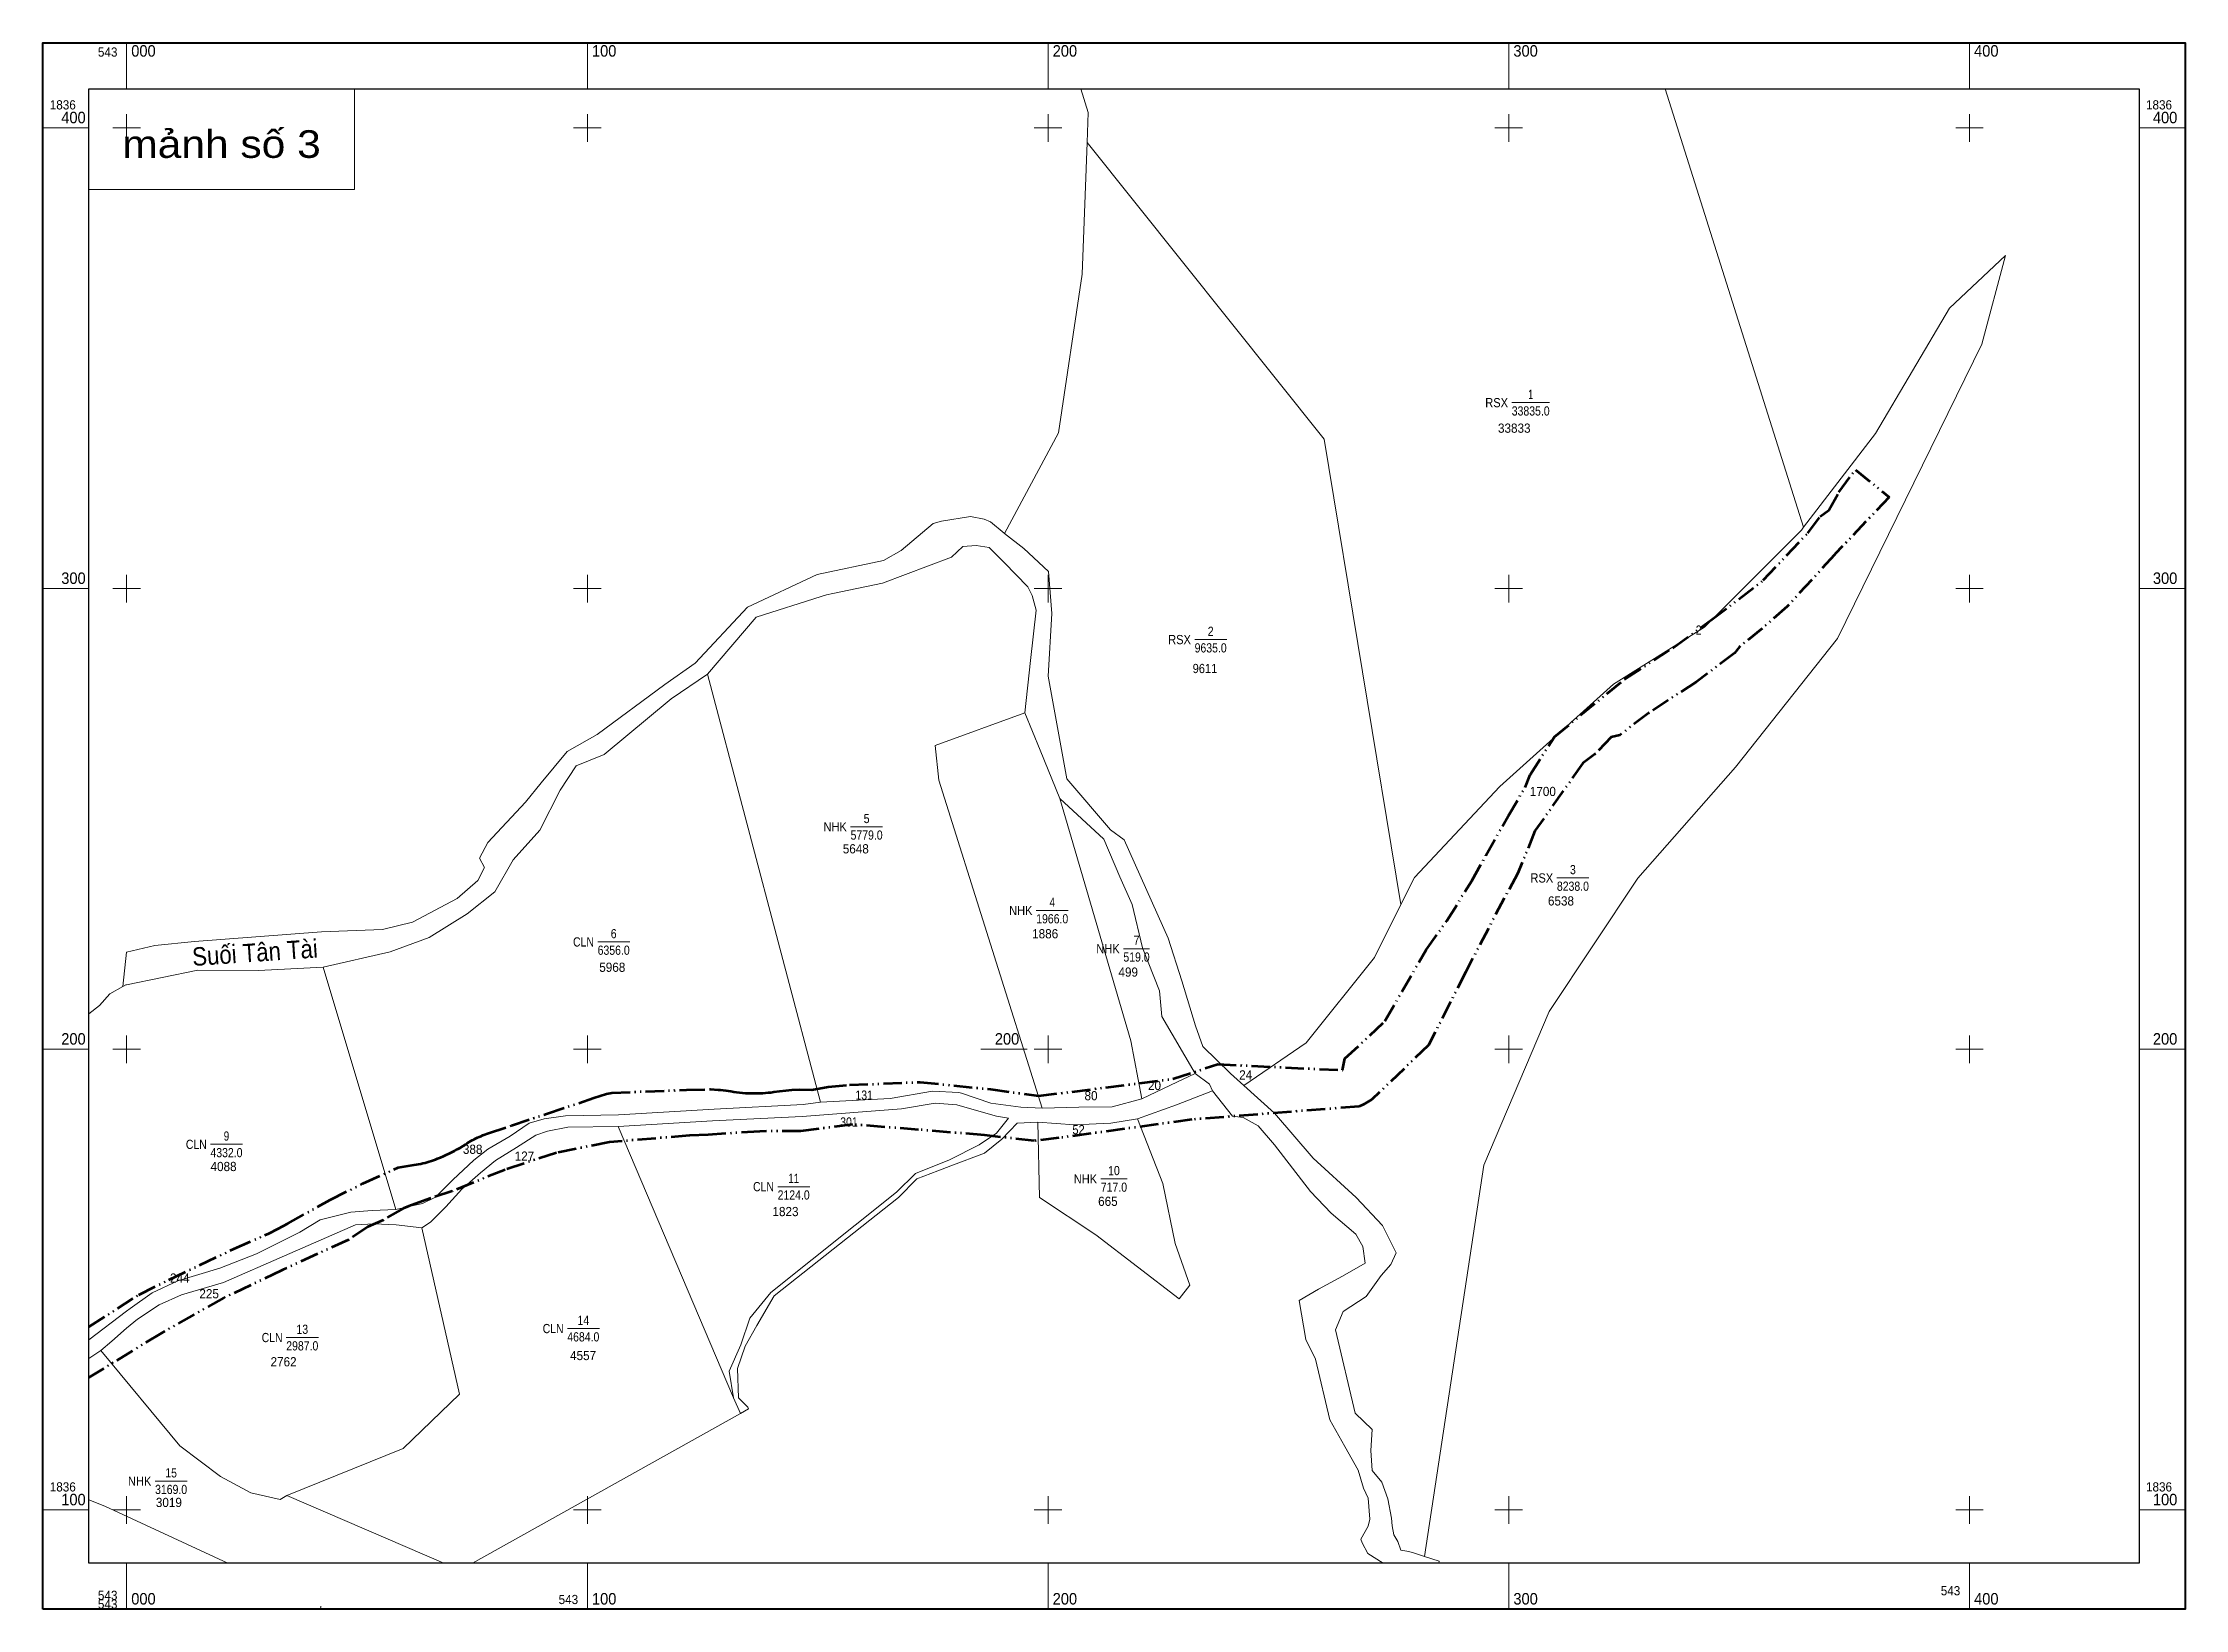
# Model space of a CAD drawing. Header units: metres. Extents: x 541636 to 543584, y 1835239 to 1836590.
# Drawn here: x 543119.4 to 543584.4, y 1835340.7 to 1835680.7 of the extents above; entities that cross this region are included whole.
import ezdxf
from ezdxf.enums import TextEntityAlignment as Align

# ---------------------------------------------------------------- set-up
doc = ezdxf.new("R2010")
doc.units = ezdxf.units.M
doc.header["$LTSCALE"] = 0.8
doc.linetypes.add('DASH_DOUBLE_DOT', pattern=[9.2, 5, -1.2, 0.3, -1.2, 0.3, -1.2])
for name, color, linetype, lineweight in [('10', 7, 'Continuous', 13), ('13', 7, 'Continuous', 13), ('2', 7, 'Continuous', 13), ('52', 7, 'DASH_DOUBLE_DOT', 53), ('63', 7, 'Continuous', 13)]:
    doc.layers.add(name, color=color, linetype=linetype, lineweight=lineweight)
for name, color, linetype in [('39', 7, 'Continuous'), ('4', 7, 'Continuous'), ('5', 7, 'Continuous')]:
    doc.layers.add(name, color=color, linetype=linetype)

msp = doc.modelspace()

# ---------------------------------------------------------------- texts
at = {"layer": '13'}
for s, width, p in [('1', 0.7, (543442.385, 1835603.41)), ('2', 0.85, (543372.92, 1835551.98)), ('5', 0.85, (543298.24, 1835511.34)), ('3', 0.85, (543451.55, 1835500.24)), ('4', 0.8, (543338.53, 1835493.17)), ('6', 0.85, (543243.34, 1835486.35)), ('7', 0.85, (543356.83, 1835484.87)), ('9', 0.8, (543159.3, 1835442.41)), ('11', 0.8, (543282.42, 1835433.22)), ('10', 0.85, (543351.935, 1835434.91)), ('13', 0.85, (543175.755, 1835400.47)), ('14', 0.85, (543236.755, 1835402.42)), ('15', 0.85, (543147.285, 1835369.3))]:
    msp.add_text(s, height=2, dxfattribs=dict(at, width=width)).set_placement(p, align=Align.CENTER)
at = {"layer": '2', "width": 1.15}
msp.add_text('mảnh số 3', height=6, dxfattribs=at).set_placement((543158.225, 1835655.74), align=Align.CENTER)
at = {"layer": '2'}
for s, width, p in [('RSX', 0.9, (543437.47, 1835601.61)), ('RSX', 0.9, (543368.64, 1835550.18)), ('NHK', 0.9, (543293.96, 1835509.54)), ('RSX', 0.9, (543447.27, 1835498.44)), ('NHK', 0.9, (543334.25, 1835491.37)), ('CLN', 0.85, (543239.07, 1835484.55)), ('NHK', 0.9, (543353.18, 1835483.07)), ('CLN', 0.85, (543155.03, 1835440.61)), ('NHK', 0.9, (543348.28, 1835433.11)), ('CLN', 0.85, (543278.14, 1835431.42)), ('CLN', 0.85, (543232.48, 1835400.62)), ('CLN', 0.85, (543171.48, 1835398.67)), ('NHK', 0.9, (543143, 1835367.5))]:
    msp.add_text(s, height=2, dxfattribs=dict(at, width=width)).set_placement(p, align=Align.RIGHT)
at = {"layer": '39', "width": 0.9}
msp.add_text('Suối Tân Tài', height=4, rotation=3.911, dxfattribs=at).set_placement((543165.614, 1835481.246), align=Align.CENTER)
at = {"layer": '4', "width": 0.85}
for s, p in [('33835.0', (543442.385, 1835599.81)), ('9635.0', (543372.92, 1835548.38)), ('5779.0', (543298.24, 1835507.74)), ('8238.0', (543451.55, 1835496.64)), ('1966.0', (543338.53, 1835489.57)), ('6356.0', (543243.34, 1835482.75)), ('519.0', (543356.83, 1835481.27)), ('4332.0', (543159.3, 1835438.81)), ('2124.0', (543282.41, 1835429.62)), ('717.0', (543351.93, 1835431.31)), ('2987.0', (543175.75, 1835396.87)), ('4684.0', (543236.75, 1835398.82)), ('3169.0', (543147.28, 1835365.7))]:
    msp.add_text(s, height=2, dxfattribs=at).set_placement(p, align=Align.CENTER)
at = {"layer": '5'}
for s, width, p in [('33833', 0.95, (543438.82, 1835596.07)), ('2', 0.85, (543478.835, 1835552.24)), ('9611', 0.9, (543371.685, 1835543.9)), ('1700', 0.95, (543445.025, 1835517.21)), ('5648', 0.95, (543295.895, 1835504.76)), ('6538', 0.95, (543448.955, 1835493.45)), ('1886', 0.95, (543337, 1835486.32)), ('5968', 0.95, (543243.045, 1835479.05)), ('499', 0.95, (543355.025, 1835478)), ('24', 0.95, (543380.53, 1835455.68)), ('131', 0.85, (543297.715, 1835451.29)), ('80', 0.95, (543346.955, 1835451.17)), ('20', 0.95, (543360.735, 1835453.39)), ('301', 0.85, (543294.415, 1835445.46)), ('52', 0.9, (543344.25, 1835443.8)), ('388', 0.95, (543212.735, 1835439.54)), ('127', 0.95, (543223.975, 1835438.05)), ('4088', 0.95, (543158.665, 1835435.8)), ('665', 0.95, (543350.615, 1835428.24)), ('1823', 0.95, (543280.635, 1835426.02)), ('244', 0.95, (543149.17, 1835411.59)), ('225', 0.95, (543155.535, 1835408.18)), ('2762', 0.95, (543171.69, 1835393.41)), ('4557', 0.95, (543236.705, 1835394.77)), ('3019', 0.95, (543146.795, 1835362.88))]:
    msp.add_text(s, height=2, dxfattribs=dict(at, width=width)).set_placement(p, align=Align.CENTER)
at = {"layer": '63', "width": 0.95}
for p in [(543135.63, 1835677.71), (543535.63, 1835343.71), (543135.63, 1835342.71), (543135.63, 1835340.81), (543235.63, 1835341.81)]:
    msp.add_text('543', height=2, dxfattribs=at).set_placement(p, align=Align.RIGHT)
for s, height, p in [('000', 2.5, (543138.63, 1835677.71)), ('100', 2.5, (543238.63, 1835677.71)), ('200', 2.5, (543338.63, 1835677.71)), ('300', 2.5, (543438.63, 1835677.71)), ('400', 2.5, (543538.63, 1835677.71)), ('1836', 2, (543120.94, 1835666.25)), ('1836', 2, (543575.94, 1835666.25)), ('400', 2.5, (543123.44, 1835663.25)), ('400', 2.5, (543577.44, 1835663.25)), ('300', 2.5, (543123.44, 1835563.25)), ('300', 2.5, (543577.44, 1835563.25)), ('200', 2.5, (543123.44, 1835463.25)), ('200', 2.5, (543326.07, 1835463.25)), ('200', 2.5, (543577.44, 1835463.25)), ('1836', 2, (543120.94, 1835366.25)), ('100', 2.5, (543123.44, 1835363.25)), ('1836', 2, (543575.94, 1835366.25)), ('100', 2.5, (543577.44, 1835363.25)), ('000', 2.5, (543138.63, 1835341.71)), ('100', 2.5, (543238.63, 1835341.71)), ('200', 2.5, (543338.63, 1835341.71)), ('300', 2.5, (543438.63, 1835341.71)), ('400', 2.5, (543538.63, 1835341.71))]:
    msp.add_text(s, height=height, dxfattribs=at).set_placement(p)

# ---------------------------------------------------------------- linework, layer by layer
at = {"layer": '10'}
for p, q in [((543344.76, 1835670.71), (543346.36, 1835665.56)), ((543471.56, 1835670.71), (543501.63, 1835575.56)), ((543345.06, 1835630.5), (543339.87, 1835596.08)), ((543328.16, 1835574.21), (543339.87, 1835596.08)), ((543263.68, 1835543.67), (543274.24, 1835556.04)), ((543263.68, 1835543.67), (543288.26, 1835450.73)), ((543136.81, 1835475.87), (543137.63, 1835483.35)), ((543393.67, 1835463.66), (543408.49, 1835482.2)), ((543137.43, 1835476.22), (543137.63, 1835476.26)), ((543180.3, 1835480.05), (543196.05, 1835427.43)), ((543129.44, 1835469.92), (543131.72, 1835471.76)), ((543131.72, 1835471.76), (543133.96, 1835474.25)), ((543380.12, 1835454.39), (543393.67, 1835463.66)), ((543244.3, 1835445.47), (543269.37, 1835386.55)), ((543316.52, 1835436.92), (543323.8, 1835439.66)), ((543323.8, 1835439.66), (543327.56, 1835442.7)), ((543305.19, 1835430.08), (543309.15, 1835434.13)), ((543308.82, 1835435.31), (543316.22, 1835438.22)), ((543419.35, 1835352.17), (543432.2, 1835437.08)), ((543137.63, 1835405.42), (543129.44, 1835399.16)), ((543134.41, 1835398.91), (543137.63, 1835401.67)), ((543137.63, 1835401.67), (543139.98, 1835403.68)), ((543132.05, 1835396.89), (543129.44, 1835395.09)), ((543132.05, 1835396.89), (543134.41, 1835398.91)), ((543270.86, 1835383.17), (543269.37, 1835386.55)), ((543272.64, 1835384.17), (543272.44, 1835384.58)), ((543132.89, 1835363.08), (543129.44, 1835364.43)), ((543206.46, 1835350.71), (543172.39, 1835365.37)), ((543159.62, 1835350.71), (543132.89, 1835363.08)), ((543422.53, 1835351.14), (543422.45, 1835350.71)), ((543179.73, 1835340.71), (543179.76, 1835341.39))]:
    msp.add_line(p, q, dxfattribs=at)
for points in [[(543345.06, 1835630.5), (543346.12, 1835659.08), (543346.36, 1835665.56)], [(543414.21, 1835493.64), (543397.54, 1835594.71), (543346.12, 1835659.08)], [(543432.2, 1835437.08), (543446.38, 1835470.43), (543465.65, 1835499.36), (543486.85, 1835523.46), (543509.01, 1835551.42), (543540.28, 1835615.32), (543545.41, 1835634.53)], [(543517.2, 1835595.93), (543533.26, 1835623.13), (543545.41, 1835634.53)], [(543501.14, 1835574.92), (543501.63, 1835575.56), (543517.2, 1835595.93)], [(543137.63, 1835483.35), (543143.73, 1835484.75), (543152.34, 1835485.63), (543179.91, 1835487.73), (543193.16, 1835488.22), (543199.71, 1835489.87), (543209.4, 1835494.95), (543213.85, 1835498.9), (543215.31, 1835501.72), (543214.24, 1835503.75), (543216.03, 1835507.13), (543224.21, 1835515.91), (543227.61, 1835520.07), (543233.24, 1835526.86), (543239.74, 1835530.57), (543254.42, 1835541.39), (543261.06, 1835546.04), (543272.36, 1835558.18), (543287.5, 1835565.28), (543301.91, 1835568.33), (543305.71, 1835570.49), (543312.69, 1835576.37), (543314.47, 1835576.89), (543320.76, 1835577.87), (543323.77, 1835577.28), (543325.13, 1835576.7), (543328.1, 1835574.25)], [(543328.1, 1835574.25), (543328.16, 1835574.21), (543332.38, 1835570.92)], [(543417.14, 1835499.51), (543435.67, 1835519.28), (543460.38, 1835541.53), (543480.14, 1835553.9), (543501.14, 1835574.92)], [(543289.56, 1835560.92), (543290.88, 1835561.19), (543301.66, 1835563.41), (543316.65, 1835569.06), (543319.14, 1835571.35), (543322.02, 1835571.62), (543324.85, 1835571.19), (543328.09, 1835567.9), (543333.24, 1835562.62), (543334.15, 1835560.75), (543335.03, 1835557.55), (543333.79, 1835546.65), (543332.58, 1835535.28)], [(543332.38, 1835570.92), (543337.7, 1835565.99), (543338.42, 1835556.84), (543337.67, 1835543.24), (543341.72, 1835520.94), (543351.19, 1835509.91), (543354.18, 1835507.68), (543363.72, 1835486.38), (543366.65, 1835477.1), (543369.65, 1835467.35), (543371.23, 1835462.87), (543377.26, 1835456.99)], [(543274.24, 1835556.04), (543288.37, 1835560.54), (543289.56, 1835560.92)], [(543180.3, 1835480.05), (543194.8, 1835483.36), (543203.32, 1835486.53), (543211.56, 1835491.63), (543217.54, 1835496.42), (543221.51, 1835503.38), (543227.3, 1835509.77), (543231.76, 1835518.47), (543235.23, 1835523.75), (543241.27, 1835526.22), (543255.79, 1835538.35), (543263.68, 1835543.67)], [(543336.35, 1835449.46), (543313.9, 1835520.69), (543313.12, 1835528.22), (543332.58, 1835535.28)], [(543340.16, 1835516.69), (543335.91, 1835527.18), (543332.58, 1835535.28)], [(543358.01, 1835451.45), (543355.61, 1835464.08), (543340.16, 1835516.69), (543349.75, 1835507.84), (543353.19, 1835499.7), (543355.88, 1835493.65), (543358.16, 1835484.28), (543361.79, 1835474.96), (543362.32, 1835469.34), (543369.53, 1835457)], [(543408.49, 1835482.2), (543414.21, 1835493.64), (543417.14, 1835499.51)], [(543133.96, 1835474.25), (543136.81, 1835475.87), (543137.43, 1835476.22)], [(543137.63, 1835476.26), (543153.1, 1835479.44), (543166.24, 1835479.33), (543180.3, 1835480.05)], [(543288.26, 1835450.73), (543303.36, 1835451.55), (543312.56, 1835453.16), (543318.24, 1835452.87)], [(543318.24, 1835452.87), (543318.81, 1835452.68), (543325.19, 1835450.53)], [(543336.35, 1835449.46), (543344.34, 1835449.65), (543351.56, 1835449.74), (543358.01, 1835451.45), (543364.2, 1835454.47), (543369.53, 1835457), (543372.66, 1835454.67), (543373.33, 1835453.23)], [(543373.33, 1835453.23), (543365.47, 1835450.21), (543357.07, 1835447.13)], [(543373.33, 1835453.23), (543377.69, 1835447.72), (543379.95, 1835447.41), (543383.22, 1835445.62), (543386.8, 1835441.51), (543394.6, 1835431.36), (543399.06, 1835426.66), (543404.46, 1835422.14), (543405.92, 1835419.41), (543406.48, 1835415.8), (543401.51, 1835412.97), (543396.31, 1835410.18), (543392.1, 1835407.72), (543393.6, 1835399.25), (543395.71, 1835394.96), (543398.8, 1835381.82), (543402.05, 1835376.03), (543404.91, 1835370.88), (543406.07, 1835366.96), (543407.09, 1835364.82), (543407.48, 1835360.24), (543407.11, 1835358.69), (543405.53, 1835355.89), (543405.84, 1835355.11), (543407.02, 1835352.78), (543410.33, 1835350.71)], [(543377.26, 1835456.99), (543380.12, 1835454.39), (543386.77, 1835448.34)], [(543196.05, 1835427.43), (543201.82, 1835428.73), (543204.67, 1835430.16), (543208.45, 1835433.93), (543213, 1835438.18), (543216.02, 1835440.53), (543220.89, 1835443.38), (543224.97, 1835446.23), (543228.24, 1835447.17), (543232.89, 1835447.77), (543244.4, 1835447.99), (543265.14, 1835449.24), (543284.48, 1835450.27), (543288.26, 1835450.73)], [(543244.3, 1835445.47), (543264.82, 1835446.73), (543284.25, 1835447.67), (543305.79, 1835449.3), (543313.15, 1835450.58), (543317.82, 1835450.2)], [(543317.82, 1835450.2), (543318.04, 1835450.14), (543326.41, 1835447.7)], [(543325.19, 1835450.53), (543331.72, 1835449.68), (543336.35, 1835449.46)], [(543386.77, 1835448.34), (543395.19, 1835438.58), (543404.51, 1835430.05), (543410.25, 1835424), (543413.17, 1835418.05), (543412.02, 1835415.49), (543409.94, 1835413.12), (543406.7, 1835408.6), (543401.71, 1835405.31), (543400.03, 1835401.31), (543404.32, 1835383.26), (543407.95, 1835379.71), (543407.68, 1835375.17), (543408, 1835370.78), (543410.04, 1835368.29), (543411.41, 1835364.67), (543412.16, 1835360.43), (543412.3, 1835358.79), (543412.66, 1835356.87), (543413.54, 1835355.37), (543414.23, 1835353.49), (543415.93, 1835353.26), (543417.16, 1835352.88)], [(543201.68, 1835423.48), (543203.61, 1835424.7), (543206.9, 1835428.01), (543210.35, 1835431.89), (543214.4, 1835435.45), (543217.69, 1835438.07), (543222.22, 1835440.93), (543226.42, 1835443.6), (543229, 1835444.49), (543233.38, 1835445.33), (543244.3, 1835445.47)], [(543326.41, 1835447.7), (543329.05, 1835447.26), (543326.4, 1835444), (543322.7, 1835441.48), (543316.22, 1835438.22)], [(543327.56, 1835442.7), (543330.89, 1835446.24), (543335.43, 1835446.42)], [(543308.82, 1835435.31), (543304.73, 1835431.26), (543277.48, 1835409.43), (543272.9, 1835403.87), (543270.94, 1835398.12), (543268.39, 1835392.34), (543269.37, 1835386.55)], [(543309.15, 1835434.13), (543313.7, 1835435.85), (543316.52, 1835436.92)], [(543274.44, 1835402.29), (543278.17, 1835408.74), (543305.19, 1835430.08)], [(543196.05, 1835427.43), (543190.95, 1835427.25), (543186.27, 1835426.85), (543179.63, 1835425.21), (543175.23, 1835422.54), (543165.83, 1835417.83), (543157.89, 1835414.75), (543148.76, 1835411.97), (543143.18, 1835409.41), (543138.37, 1835405.99), (543137.63, 1835405.42)], [(543201.68, 1835423.48), (543209.86, 1835387.37), (543197.66, 1835375.58), (543172.39, 1835365.37), (543170.98, 1835364.5), (543164.62, 1835365.94), (543157.98, 1835369.48), (543149.21, 1835376.15), (543132.05, 1835396.89)], [(543139.98, 1835403.68), (543144.7, 1835406.74), (543149.5, 1835408.91), (543158.67, 1835411.6), (543171.92, 1835417.41), (543187.31, 1835424.13), (543191.35, 1835424.33), (543196.1, 1835424.13), (543201.68, 1835423.48)], [(543270.21, 1835392.98), (543271.9, 1835397.8), (543274.44, 1835402.29)], [(543272.44, 1835384.58), (543270.4, 1835386.59), (543270.21, 1835392.98)], [(543212.71, 1835350.71), (543270.86, 1835383.17), (543272.64, 1835384.17)], [(543417.16, 1835352.88), (543419.35, 1835352.17), (543422.53, 1835351.14)]]:
    msp.add_lwpolyline(points, dxfattribs=at)
msp.add_lwpolyline([(543357.07, 1835447.13), (543351.25, 1835446.24), (543343.36, 1835445.86), (543335.43, 1835446.42), (543335.79, 1835430.05), (543347.99, 1835421.94), (543366.11, 1835408.07), (543368.43, 1835411.07), (543365.21, 1835420.11), (543362.55, 1835433.13)], close=True, dxfattribs=at)
at = {"layer": '13'}
for p, q in [((543438.29, 1835602.62), (543446.5, 1835602.62)), ((543369.45, 1835551.19), (543376.4, 1835551.19)), ((543294.77, 1835510.54), (543301.72, 1835510.54)), ((543448.08, 1835499.45), (543455.03, 1835499.45)), ((543335.06, 1835492.37), (543342.01, 1835492.37)), ((543239.87, 1835485.55), (543246.82, 1835485.55)), ((543353.99, 1835484.07), (543359.68, 1835484.07)), ((543155.84, 1835441.62), (543162.79, 1835441.62)), ((543349.09, 1835434.11), (543354.78, 1835434.11)), ((543278.95, 1835432.42), (543285.9, 1835432.42)), ((543233.29, 1835401.62), (543240.24, 1835401.62)), ((543172.28, 1835399.67), (543179.24, 1835399.67)), ((543143.82, 1835368.5), (543150.77, 1835368.5))]:
    msp.add_line(p, q, dxfattribs=at)
at = {"layer": '2'}
msp.add_lwpolyline([(543129.44, 1835670.71), (543187.07, 1835670.71), (543187.07, 1835648.87), (543129.44, 1835648.87)], close=True, dxfattribs=at)
at = {"layer": '52'}
for points in [[(543270.03, 1835452.93), (543270.67, 1835452.86), (543271.3, 1835452.8), (543271.94, 1835452.75), (543272.58, 1835452.71), (543273.22, 1835452.69), (543273.86, 1835452.68), (543274.5, 1835452.68), (543275.09, 1835452.7), (543275.69, 1835452.73), (543276.29, 1835452.77), (543276.88, 1835452.83), (543277.48, 1835452.89), (543278.07, 1835452.97), (543279.37, 1835453.15), (543280.68, 1835453.3), (543281.99, 1835453.42), (543283.73, 1835453.54), (543286.35, 1835453.46), (543289.89, 1835454.08), (543294.53, 1835454.49), (543309.86, 1835455.12), (543325.13, 1835453.58), (543335.58, 1835452.11), (543364.74, 1835455.82), (543374.46, 1835459), (543401.51, 1835457.7), (543402.06, 1835460.22), (543410.76, 1835468.36), (543419.69, 1835483.81), (543424.21, 1835490.16), (543429.62, 1835498.84), (543432.66, 1835504.29), (543437.47, 1835512.84), (543441.19, 1835519.1), (543442.3, 1835521.82), (543447.54, 1835530.08), (543462.91, 1835542.68), (543473.35, 1835549.46), (543481.72, 1835555.51), (543492.88, 1835564.05), (543502.52, 1835574.31), (543502.66, 1835574.48), (543505.24, 1835577.88), (543507.09, 1835579.27), (543509.26, 1835583.21), (543512.91, 1835588.04), (543520.22, 1835582.11), (543508.49, 1835569.76), (543508.35, 1835569.6), (543498.09, 1835558.39), (543492.65, 1835553.57), (543487.68, 1835549.58), (543486.65, 1835548.24), (543478.39, 1835542.04), (543467.97, 1835535.21), (543461.74, 1835530.46), (543459.88, 1835529.96), (543456.32, 1835526.31), (543453.73, 1835524.33), (543443.29, 1835509.64), (543439.63, 1835500.46), (543436.61, 1835495.01), (543428.28, 1835479.08), (543420.21, 1835463.12), (543407.89, 1835451.34), (543406.07, 1835450.23), (543405.14, 1835449.83), (543368.8, 1835446.98), (543339.95, 1835442.99), (543334.64, 1835442.37), (543323.8, 1835443.59), (543309.53, 1835444.79), (543295.18, 1835445.92), (543283.9, 1835444.48), (543275.05, 1835444.43), (543263.86, 1835443.67), (543259.83, 1835443.51), (543242.45, 1835442.08), (543230.91, 1835439.78), (543219.76, 1835436.11), (543208.32, 1835431.47), (543203.66, 1835429.93), (543200.24, 1835428.68), (543198.89, 1835428.21), (543197.66, 1835427.67), (543193.28, 1835425.18), (543189.98, 1835423.68), (543185.76, 1835420.89), (543171.7, 1835414.42), (543171.23, 1835414.2), (543158.72, 1835408.27), (543145.21, 1835400.65), (543129.44, 1835391)], [(543129.44, 1835402), (543140.24, 1835408.96), (543146.78, 1835412.22), (543160.89, 1835418.92), (543168.49, 1835422.28), (543170.42, 1835423.25), (543171.52, 1835423.84), (543172.61, 1835424.46), (543181.8, 1835429.55), (543188.91, 1835433.1), (543196.59, 1835436.6), (543200.06, 1835437.13), (543200.53, 1835437.21), (543201, 1835437.3), (543201.47, 1835437.4), (543201.93, 1835437.51), (543202.4, 1835437.62), (543202.86, 1835437.75), (543203.32, 1835437.88), (543203.77, 1835438.02), (543204.22, 1835438.18), (543204.67, 1835438.33), (543205.12, 1835438.5), (543205.75, 1835438.75), (543206.37, 1835439.02), (543206.99, 1835439.3), (543207.61, 1835439.59), (543208.22, 1835439.89), (543208.82, 1835440.21), (543209.41, 1835440.54), (543210, 1835440.88), (543210.58, 1835441.23), (543211.15, 1835441.6), (543211.51, 1835441.83), (543211.88, 1835442.05), (543212.25, 1835442.27), (543212.62, 1835442.48), (543213, 1835442.68), (543213.38, 1835442.87), (543213.77, 1835443.06), (543214.16, 1835443.24), (543214.55, 1835443.41), (543214.95, 1835443.58), (543215.35, 1835443.73), (543215.75, 1835443.88), (543216.15, 1835444.02), (543221.2, 1835445.7), (543228.78, 1835448.24), (543239.07, 1835451.69), (543241.75, 1835452.59), (543242.92, 1835452.81), (543259.16, 1835453.43), (543264.33, 1835453.58), (543265.99, 1835453.47), (543266.55, 1835453.42), (543267.11, 1835453.36), (543267.66, 1835453.3), (543268.22, 1835453.22), (543268.77, 1835453.13), (543269.4, 1835453.02), (543270.03, 1835452.93)]]:
    msp.add_lwpolyline(points, dxfattribs=at)
at = {"layer": '63'}
for p, q in [((543137.63, 1835670.71), (543137.63, 1835680.71)), ((543237.63, 1835670.71), (543237.63, 1835680.71)), ((543337.63, 1835670.71), (543337.63, 1835680.71)), ((543437.63, 1835670.71), (543437.63, 1835680.71)), ((543537.63, 1835670.71), (543537.63, 1835680.71)), ((543119.44, 1835662.25), (543129.44, 1835662.25)), ((543134.63, 1835662.25), (543140.63, 1835662.25)), ((543137.63, 1835659.25), (543137.63, 1835665.25)), ((543234.63, 1835662.25), (543240.63, 1835662.25)), ((543237.63, 1835659.25), (543237.63, 1835665.25)), ((543334.63, 1835662.25), (543340.63, 1835662.25)), ((543337.63, 1835659.25), (543337.63, 1835665.25)), ((543434.63, 1835662.25), (543440.63, 1835662.25)), ((543437.63, 1835659.25), (543437.63, 1835665.25)), ((543534.63, 1835662.25), (543540.63, 1835662.25)), ((543537.63, 1835659.25), (543537.63, 1835665.25)), ((543574.44, 1835662.25), (543584.44, 1835662.25)), ((543137.63, 1835559.25), (543137.63, 1835565.25)), ((543137.63, 1835559.25), (543137.63, 1835565.25)), ((543237.63, 1835559.25), (543237.63, 1835565.25)), ((543237.63, 1835559.25), (543237.63, 1835565.25)), ((543337.63, 1835559.25), (543337.63, 1835565.25)), ((543437.63, 1835559.25), (543437.63, 1835565.25)), ((543537.63, 1835559.25), (543537.63, 1835565.25)), ((543119.44, 1835562.25), (543129.44, 1835562.25)), ((543134.63, 1835562.25), (543140.63, 1835562.25)), ((543134.63, 1835562.25), (543140.63, 1835562.25)), ((543234.63, 1835562.25), (543240.63, 1835562.25)), ((543234.63, 1835562.25), (543240.63, 1835562.25)), ((543334.63, 1835562.25), (543340.63, 1835562.25)), ((543434.63, 1835562.25), (543440.63, 1835562.25)), ((543534.63, 1835562.25), (543540.63, 1835562.25)), ((543574.44, 1835562.25), (543584.44, 1835562.25)), ((543119.44, 1835462.25), (543129.44, 1835462.25)), ((543134.63, 1835462.25), (543140.63, 1835462.25)), ((543134.63, 1835462.25), (543140.63, 1835462.25)), ((543137.63, 1835459.25), (543137.63, 1835465.25)), ((543137.63, 1835459.25), (543137.63, 1835465.25)), ((543234.63, 1835462.25), (543240.63, 1835462.25)), ((543234.63, 1835462.25), (543240.63, 1835462.25)), ((543237.63, 1835459.25), (543237.63, 1835465.25)), ((543237.63, 1835459.25), (543237.63, 1835465.25)), ((543323.07, 1835462.25), (543333.07, 1835462.25)), ((543334.63, 1835462.25), (543340.63, 1835462.25)), ((543337.63, 1835459.25), (543337.63, 1835465.25)), ((543434.63, 1835462.25), (543440.63, 1835462.25)), ((543437.63, 1835459.25), (543437.63, 1835465.25)), ((543534.63, 1835462.25), (543540.63, 1835462.25)), ((543537.63, 1835459.25), (543537.63, 1835465.25)), ((543574.44, 1835462.25), (543584.44, 1835462.25)), ((543137.63, 1835359.25), (543137.63, 1835365.25)), ((543137.63, 1835359.25), (543137.63, 1835365.25)), ((543237.63, 1835359.25), (543237.63, 1835365.25)), ((543237.63, 1835359.25), (543237.63, 1835365.25)), ((543337.63, 1835359.25), (543337.63, 1835365.25)), ((543437.63, 1835359.25), (543437.63, 1835365.25)), ((543537.63, 1835359.25), (543537.63, 1835365.25)), ((543119.44, 1835362.25), (543129.44, 1835362.25)), ((543134.63, 1835362.25), (543140.63, 1835362.25)), ((543134.63, 1835362.25), (543140.63, 1835362.25)), ((543234.63, 1835362.25), (543240.63, 1835362.25)), ((543234.63, 1835362.25), (543240.63, 1835362.25)), ((543334.63, 1835362.25), (543340.63, 1835362.25)), ((543434.63, 1835362.25), (543440.63, 1835362.25)), ((543534.63, 1835362.25), (543540.63, 1835362.25)), ((543574.44, 1835362.25), (543584.44, 1835362.25)), ((543137.63, 1835340.71), (543137.63, 1835350.71)), ((543237.63, 1835340.71), (543237.63, 1835350.71)), ((543337.63, 1835340.71), (543337.63, 1835350.71)), ((543437.63, 1835340.71), (543437.63, 1835350.71)), ((543537.63, 1835340.71), (543537.63, 1835350.71)), ((543137.63, 1835340.71), (543137.63, 1835343.81)), ((543237.63, 1835340.71), (543237.63, 1835343.81))]:
    msp.add_line(p, q, dxfattribs=at)
at = {"layer": '63', "lineweight": 40}
msp.add_lwpolyline([(543119.44, 1835340.71), (543119.44, 1835680.71), (543584.44, 1835680.71), (543584.44, 1835340.71)], close=True, dxfattribs=at)
at = {"layer": '63'}
msp.add_lwpolyline([(543129.44, 1835670.71), (543574.44, 1835670.71), (543574.44, 1835350.71), (543129.44, 1835350.71)], close=True, dxfattribs=at)
at = {"layer": '63', "lineweight": 25}
msp.add_lwpolyline([(543129.44, 1835350.71), (543129.44, 1835670.71), (543574.44, 1835670.71), (543574.44, 1835350.71)], close=True, dxfattribs=at)

msp.set_redraw_order([(e.dxf.handle, doc.entitydb.next_handle()) for e in msp.query("TEXT MTEXT ATTDEF DIMENSION ARC_DIMENSION")])  # texts and dimensions are drawn at this point

doc.saveas('drawing.dxf')
